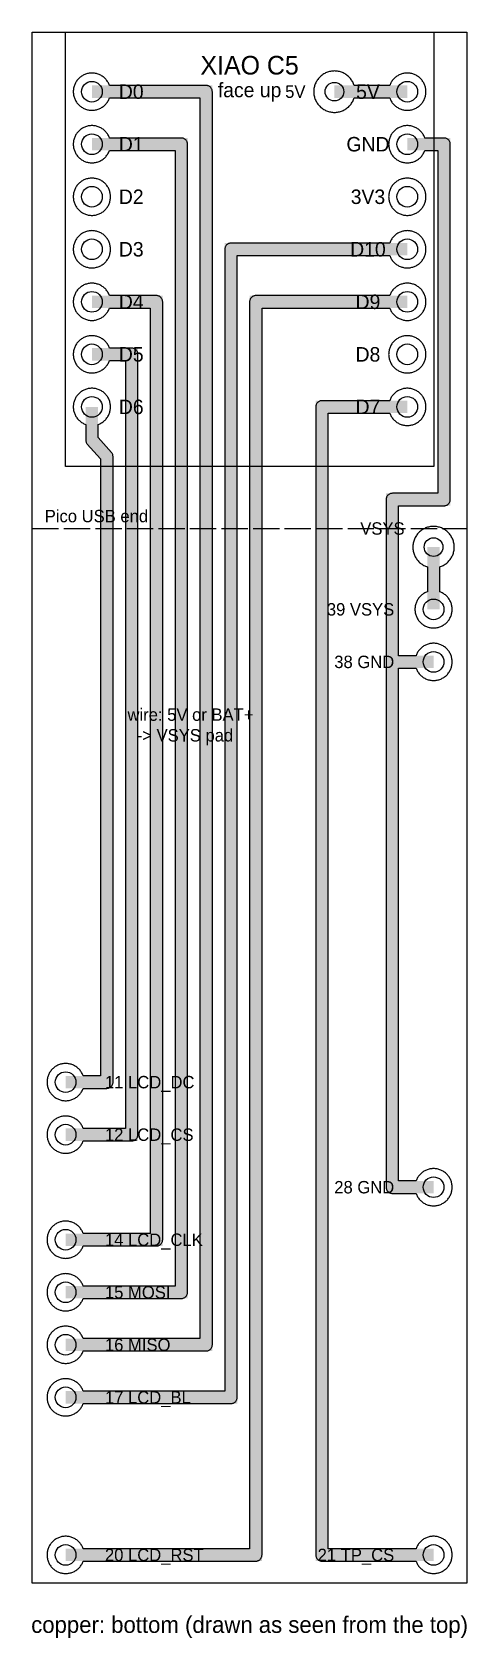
# Model space of a CAD drawing. Header units: millimetres. Extents: x 0 to 21, y -53.6 to 24.
import ezdxf
from ezdxf.enums import TextEntityAlignment as Align

# ---------------------------------------------------------------- set-up
doc = ezdxf.new("R2010")
doc.units = ezdxf.units.MM
doc.linetypes.add('DASHED', pattern=[1.524, 1.27, -0.254])
for name, color, linetype in [('COPPER_BOTTOM', 1, 'Continuous'), ('DRILL', 5, 'Continuous'), ('NOTE', 8, 'Continuous'), ('OUTLINE', 7, 'Continuous'), ('SILK_TOP', 2, 'Continuous'), ('TRACK_CENTER', 3, 'Continuous')]:
    doc.layers.add(name, color=color, linetype=linetype)

msp = doc.modelspace()

# ---------------------------------------------------------------- texts
at = {"layer": 'NOTE'}
msp.add_text('copper: bottom (drawn as seen from the top)', height=0.8, dxfattribs=at).set_placement((10.5, -53), align=Align.MIDDLE_CENTER)
at = {"layer": 'SILK_TOP'}
for s, height, p in [('XIAO C5', 0.9, (10.5, 22.4)), ('D0', 0.7, (4.78, 21.12)), ('face up', 0.7, (10.5, 21.2)), ('5V', 0.7, (16.22, 21.12)), ('D1', 0.7, (4.78, 18.58)), ('GND', 0.7, (16.22, 18.58)), ('D2', 0.7, (4.78, 16.04)), ('3V3', 0.7, (16.22, 16.04)), ('D3', 0.7, (4.78, 13.5)), ('D10', 0.7, (16.22, 13.5)), ('D4', 0.7, (4.78, 10.96)), ('D9', 0.7, (16.22, 10.96)), ('D5', 0.7, (4.78, 8.42)), ('D8', 0.7, (16.22, 8.42)), ('D6', 0.7, (4.78, 5.88)), ('D7', 0.7, (16.22, 5.88))]:
    msp.add_text(s, height=height, dxfattribs=at).set_placement(p, align=Align.MIDDLE_CENTER)
for s, p in [('5V', (13.2, 21.12)), ('VSYS', (17.99, 0)), ('39 VSYS', (17.49, -3.91)), ('38 GND', (17.49, -6.45)), ('28 GND', (17.49, -31.85)), ('21 TP_CS', (17.49, -49.63))]:
    msp.add_text(s, height=0.6, dxfattribs=at).set_placement(p, align=Align.MIDDLE_RIGHT)
for s, p in [('Pico USB end', (0.6, 0.6)), ('wire: 5V or BAT+', (4.6, -9)), ('  -> VSYS pad', (4.6, -10)), ('11 LCD_DC', (3.51, -26.77)), ('12 LCD_CS', (3.51, -29.31)), ('14 LCD_CLK', (3.51, -34.39)), ('15 MOSI', (3.51, -36.93)), ('16 MISO', (3.51, -39.47)), ('17 LCD_BL', (3.51, -42.01)), ('20 LCD_RST', (3.51, -49.63))]:
    msp.add_text(s, height=0.6, dxfattribs=at).set_placement(p, align=Align.MIDDLE_LEFT)

# ---------------------------------------------------------------- linework, layer by layer
at = {"layer": 'COPPER_BOTTOM'}
for points in [[(3.694, 21.505), (3.674, 21.544), (3.652, 21.583), (3.628, 21.62), (3.603, 21.656), (3.576, 21.691), (3.547, 21.724), (3.516, 21.756), (3.484, 21.787), (3.451, 21.816), (3.416, 21.843), (3.38, 21.868), (3.343, 21.892), (3.304, 21.914), (3.265, 21.934), (3.224, 21.951), (3.183, 21.967), (3.141, 21.981), (3.099, 21.993), (3.056, 22.003), (3.012, 22.01), (2.968, 22.016), (2.924, 22.019), (2.88, 22.02), (2.836, 22.019), (2.792, 22.016), (2.748, 22.01), (2.704, 22.003), (2.661, 21.993), (2.619, 21.981), (2.577, 21.967), (2.536, 21.951), (2.495, 21.934), (2.456, 21.914), (2.417, 21.892), (2.38, 21.868), (2.344, 21.843), (2.309, 21.816), (2.276, 21.787), (2.244, 21.756), (2.213, 21.724), (2.184, 21.691), (2.157, 21.656), (2.132, 21.62), (2.108, 21.583), (2.086, 21.544), (2.066, 21.505), (2.049, 21.464), (2.033, 21.423), (2.019, 21.381), (2.007, 21.339), (1.997, 21.296), (1.99, 21.252), (1.984, 21.208), (1.981, 21.164), (1.98, 21.12), (1.981, 21.076), (1.984, 21.032), (1.99, 20.988), (1.997, 20.944), (2.007, 20.901), (2.019, 20.859), (2.033, 20.817), (2.049, 20.776), (2.066, 20.735), (2.086, 20.696), (2.108, 20.657), (2.132, 20.62), (2.157, 20.584), (2.184, 20.549), (2.213, 20.516), (2.244, 20.484), (2.276, 20.453), (2.309, 20.424), (2.344, 20.397), (2.38, 20.372), (2.417, 20.348), (2.456, 20.326), (2.495, 20.306), (2.536, 20.289), (2.577, 20.273), (2.619, 20.259), (2.661, 20.247), (2.704, 20.237), (2.748, 20.23), (2.792, 20.224), (2.836, 20.221), (2.88, 20.22), (2.924, 20.221), (2.968, 20.224), (3.012, 20.23), (3.056, 20.237), (3.099, 20.247), (3.141, 20.259), (3.183, 20.273), (3.224, 20.289), (3.265, 20.306), (3.304, 20.326), (3.343, 20.348), (3.38, 20.372), (3.416, 20.397), (3.451, 20.424), (3.484, 20.453), (3.516, 20.484), (3.547, 20.516), (3.576, 20.549), (3.603, 20.584), (3.628, 20.62), (3.652, 20.657), (3.674, 20.696), (3.694, 20.735), (3.711, 20.776), (3.727, 20.817), (3.728, 20.82), (8.1, 20.82), (8.1, -39.17), (2.458, -39.17), (2.457, -39.167), (2.441, -39.126), (2.424, -39.085), (2.404, -39.046), (2.382, -39.007), (2.358, -38.97), (2.333, -38.934), (2.306, -38.899), (2.277, -38.866), (2.246, -38.834), (2.214, -38.803), (2.181, -38.774), (2.146, -38.747), (2.11, -38.722), (2.073, -38.698), (2.034, -38.676), (1.995, -38.656), (1.954, -38.639), (1.913, -38.623), (1.871, -38.609), (1.829, -38.597), (1.786, -38.587), (1.742, -38.58), (1.698, -38.574), (1.654, -38.571), (1.61, -38.57), (1.566, -38.571), (1.522, -38.574), (1.478, -38.58), (1.434, -38.587), (1.391, -38.597), (1.349, -38.609), (1.307, -38.623), (1.266, -38.639), (1.225, -38.656), (1.186, -38.676), (1.147, -38.698), (1.11, -38.722), (1.074, -38.747), (1.039, -38.774), (1.006, -38.803), (0.974, -38.834), (0.943, -38.866), (0.914, -38.899), (0.887, -38.934), (0.862, -38.97), (0.838, -39.007), (0.816, -39.046), (0.796, -39.085), (0.779, -39.126), (0.763, -39.167), (0.749, -39.209), (0.737, -39.251), (0.727, -39.294), (0.72, -39.338), (0.714, -39.382), (0.711, -39.426), (0.71, -39.47), (0.711, -39.514), (0.714, -39.558), (0.72, -39.602), (0.727, -39.646), (0.737, -39.689), (0.749, -39.731), (0.763, -39.773), (0.779, -39.814), (0.796, -39.855), (0.816, -39.894), (0.838, -39.933), (0.862, -39.97), (0.887, -40.006), (0.914, -40.041), (0.943, -40.074), (0.974, -40.106), (1.006, -40.137), (1.039, -40.166), (1.074, -40.193), (1.11, -40.218), (1.147, -40.242), (1.186, -40.264), (1.225, -40.284), (1.266, -40.301), (1.307, -40.317), (1.349, -40.331), (1.391, -40.343), (1.434, -40.353), (1.478, -40.36), (1.522, -40.366), (1.566, -40.369), (1.61, -40.37), (1.654, -40.369), (1.698, -40.366), (1.742, -40.36), (1.786, -40.353), (1.829, -40.343), (1.871, -40.331), (1.913, -40.317), (1.954, -40.301), (1.995, -40.284), (2.034, -40.264), (2.073, -40.242), (2.11, -40.218), (2.146, -40.193), (2.181, -40.166), (2.214, -40.137), (2.246, -40.106), (2.277, -40.074), (2.306, -40.041), (2.333, -40.006), (2.358, -39.97), (2.382, -39.933), (2.404, -39.894), (2.424, -39.855), (2.441, -39.814), (2.457, -39.773), (2.458, -39.77), (8.4, -39.77), (8.429, -39.769), (8.459, -39.764), (8.487, -39.757), (8.515, -39.747), (8.541, -39.735), (8.567, -39.719), (8.59, -39.702), (8.612, -39.682), (8.632, -39.66), (8.649, -39.637), (8.665, -39.611), (8.677, -39.585), (8.687, -39.557), (8.694, -39.529), (8.699, -39.499), (8.7, -39.47), (8.7, 21.12), (8.699, 21.149), (8.694, 21.179), (8.687, 21.207), (8.677, 21.235), (8.665, 21.261), (8.649, 21.287), (8.632, 21.31), (8.612, 21.332), (8.59, 21.352), (8.567, 21.369), (8.541, 21.385), (8.515, 21.397), (8.487, 21.407), (8.459, 21.414), (8.429, 21.419), (8.4, 21.42), (3.728, 21.42), (3.727, 21.423), (3.711, 21.464), (3.694, 21.505)], [(15.482, 21.591), (15.458, 21.634), (15.431, 21.676), (15.403, 21.716), (15.373, 21.754), (15.341, 21.792), (15.307, 21.827), (15.272, 21.861), (15.234, 21.893), (15.196, 21.923), (15.156, 21.951), (15.114, 21.978), (15.071, 22.002), (15.028, 22.024), (14.983, 22.044), (14.937, 22.062), (14.89, 22.077), (14.843, 22.09), (14.795, 22.101), (14.747, 22.109), (14.698, 22.115), (14.649, 22.119), (14.6, 22.12), (14.551, 22.119), (14.502, 22.115), (14.453, 22.109), (14.405, 22.101), (14.357, 22.09), (14.31, 22.077), (14.263, 22.062), (14.217, 22.044), (14.172, 22.024), (14.129, 22.002), (14.086, 21.978), (14.044, 21.951), (14.004, 21.923), (13.966, 21.893), (13.928, 21.861), (13.893, 21.827), (13.859, 21.792), (13.827, 21.754), (13.797, 21.716), (13.769, 21.676), (13.742, 21.634), (13.718, 21.591), (13.696, 21.548), (13.676, 21.503), (13.658, 21.457), (13.643, 21.41), (13.63, 21.363), (13.619, 21.315), (13.611, 21.267), (13.605, 21.218), (13.601, 21.169), (13.6, 21.12), (13.601, 21.071), (13.605, 21.022), (13.611, 20.973), (13.619, 20.925), (13.63, 20.877), (13.643, 20.83), (13.658, 20.783), (13.676, 20.737), (13.696, 20.692), (13.718, 20.649), (13.742, 20.606), (13.769, 20.564), (13.797, 20.524), (13.827, 20.486), (13.859, 20.448), (13.893, 20.413), (13.928, 20.379), (13.966, 20.347), (14.004, 20.317), (14.044, 20.289), (14.086, 20.262), (14.129, 20.238), (14.172, 20.216), (14.217, 20.196), (14.263, 20.178), (14.31, 20.163), (14.357, 20.15), (14.405, 20.139), (14.453, 20.131), (14.502, 20.125), (14.551, 20.121), (14.6, 20.12), (14.649, 20.121), (14.698, 20.125), (14.747, 20.131), (14.795, 20.139), (14.843, 20.15), (14.89, 20.163), (14.937, 20.178), (14.983, 20.196), (15.028, 20.216), (15.071, 20.238), (15.114, 20.262), (15.156, 20.289), (15.196, 20.317), (15.234, 20.347), (15.272, 20.379), (15.307, 20.413), (15.341, 20.448), (15.373, 20.486), (15.403, 20.524), (15.431, 20.564), (15.458, 20.606), (15.482, 20.649), (15.504, 20.692), (15.524, 20.737), (15.542, 20.783), (15.554, 20.82), (17.272, 20.82), (17.273, 20.817), (17.289, 20.776), (17.306, 20.735), (17.326, 20.696), (17.348, 20.657), (17.372, 20.62), (17.397, 20.584), (17.424, 20.549), (17.453, 20.516), (17.484, 20.484), (17.516, 20.453), (17.549, 20.424), (17.584, 20.397), (17.62, 20.372), (17.657, 20.348), (17.696, 20.326), (17.735, 20.306), (17.776, 20.289), (17.817, 20.273), (17.859, 20.259), (17.901, 20.247), (17.944, 20.237), (17.988, 20.23), (18.032, 20.224), (18.076, 20.221), (18.12, 20.22), (18.164, 20.221), (18.208, 20.224), (18.252, 20.23), (18.296, 20.237), (18.339, 20.247), (18.381, 20.259), (18.423, 20.273), (18.464, 20.289), (18.505, 20.306), (18.544, 20.326), (18.583, 20.348), (18.62, 20.372), (18.656, 20.397), (18.691, 20.424), (18.724, 20.453), (18.756, 20.484), (18.787, 20.516), (18.816, 20.549), (18.843, 20.584), (18.868, 20.62), (18.892, 20.657), (18.914, 20.696), (18.934, 20.735), (18.951, 20.776), (18.967, 20.817), (18.981, 20.859), (18.993, 20.901), (19.003, 20.944), (19.01, 20.988), (19.016, 21.032), (19.019, 21.076), (19.02, 21.12), (19.019, 21.164), (19.016, 21.208), (19.01, 21.252), (19.003, 21.296), (18.993, 21.339), (18.981, 21.381), (18.967, 21.423), (18.951, 21.464), (18.934, 21.505), (18.914, 21.544), (18.892, 21.583), (18.868, 21.62), (18.843, 21.656), (18.816, 21.691), (18.787, 21.724), (18.756, 21.756), (18.724, 21.787), (18.691, 21.816), (18.656, 21.843), (18.62, 21.868), (18.583, 21.892), (18.544, 21.914), (18.505, 21.934), (18.464, 21.951), (18.423, 21.967), (18.381, 21.981), (18.339, 21.993), (18.296, 22.003), (18.252, 22.01), (18.208, 22.016), (18.164, 22.019), (18.12, 22.02), (18.076, 22.019), (18.032, 22.016), (17.988, 22.01), (17.944, 22.003), (17.901, 21.993), (17.859, 21.981), (17.817, 21.967), (17.776, 21.951), (17.735, 21.934), (17.696, 21.914), (17.657, 21.892), (17.62, 21.868), (17.584, 21.843), (17.549, 21.816), (17.516, 21.787), (17.484, 21.756), (17.453, 21.724), (17.424, 21.691), (17.397, 21.656), (17.372, 21.62), (17.348, 21.583), (17.326, 21.544), (17.306, 21.505), (17.289, 21.464), (17.273, 21.423), (17.272, 21.42), (15.554, 21.42), (15.542, 21.457), (15.524, 21.503), (15.504, 21.548), (15.482, 21.591)], [(3.694, 18.965), (3.674, 19.004), (3.652, 19.043), (3.628, 19.08), (3.603, 19.116), (3.576, 19.151), (3.547, 19.184), (3.516, 19.216), (3.484, 19.247), (3.451, 19.276), (3.416, 19.303), (3.38, 19.328), (3.343, 19.352), (3.304, 19.374), (3.265, 19.394), (3.224, 19.411), (3.183, 19.427), (3.141, 19.441), (3.099, 19.453), (3.056, 19.463), (3.012, 19.47), (2.968, 19.476), (2.924, 19.479), (2.88, 19.48), (2.836, 19.479), (2.792, 19.476), (2.748, 19.47), (2.704, 19.463), (2.661, 19.453), (2.619, 19.441), (2.577, 19.427), (2.536, 19.411), (2.495, 19.394), (2.456, 19.374), (2.417, 19.352), (2.38, 19.328), (2.344, 19.303), (2.309, 19.276), (2.276, 19.247), (2.244, 19.216), (2.213, 19.184), (2.184, 19.151), (2.157, 19.116), (2.132, 19.08), (2.108, 19.043), (2.086, 19.004), (2.066, 18.965), (2.049, 18.924), (2.033, 18.883), (2.019, 18.841), (2.007, 18.799), (1.997, 18.756), (1.99, 18.712), (1.984, 18.668), (1.981, 18.624), (1.98, 18.58), (1.981, 18.536), (1.984, 18.492), (1.99, 18.448), (1.997, 18.404), (2.007, 18.361), (2.019, 18.319), (2.033, 18.277), (2.049, 18.236), (2.066, 18.195), (2.086, 18.156), (2.108, 18.117), (2.132, 18.08), (2.157, 18.044), (2.184, 18.009), (2.213, 17.976), (2.244, 17.944), (2.276, 17.913), (2.309, 17.884), (2.344, 17.857), (2.38, 17.832), (2.417, 17.808), (2.456, 17.786), (2.495, 17.766), (2.536, 17.749), (2.577, 17.733), (2.619, 17.719), (2.661, 17.707), (2.704, 17.697), (2.748, 17.69), (2.792, 17.684), (2.836, 17.681), (2.88, 17.68), (2.924, 17.681), (2.968, 17.684), (3.012, 17.69), (3.056, 17.697), (3.099, 17.707), (3.141, 17.719), (3.183, 17.733), (3.224, 17.749), (3.265, 17.766), (3.304, 17.786), (3.343, 17.808), (3.38, 17.832), (3.416, 17.857), (3.451, 17.884), (3.484, 17.913), (3.516, 17.944), (3.547, 17.976), (3.576, 18.009), (3.603, 18.044), (3.628, 18.08), (3.652, 18.117), (3.674, 18.156), (3.694, 18.195), (3.711, 18.236), (3.727, 18.277), (3.728, 18.28), (6.9, 18.28), (6.9, -36.63), (2.458, -36.63), (2.457, -36.627), (2.441, -36.586), (2.424, -36.545), (2.404, -36.506), (2.382, -36.467), (2.358, -36.43), (2.333, -36.394), (2.306, -36.359), (2.277, -36.326), (2.246, -36.294), (2.214, -36.263), (2.181, -36.234), (2.146, -36.207), (2.11, -36.182), (2.073, -36.158), (2.034, -36.136), (1.995, -36.116), (1.954, -36.099), (1.913, -36.083), (1.871, -36.069), (1.829, -36.057), (1.786, -36.047), (1.742, -36.04), (1.698, -36.034), (1.654, -36.031), (1.61, -36.03), (1.566, -36.031), (1.522, -36.034), (1.478, -36.04), (1.434, -36.047), (1.391, -36.057), (1.349, -36.069), (1.307, -36.083), (1.266, -36.099), (1.225, -36.116), (1.186, -36.136), (1.147, -36.158), (1.11, -36.182), (1.074, -36.207), (1.039, -36.234), (1.006, -36.263), (0.974, -36.294), (0.943, -36.326), (0.914, -36.359), (0.887, -36.394), (0.862, -36.43), (0.838, -36.467), (0.816, -36.506), (0.796, -36.545), (0.779, -36.586), (0.763, -36.627), (0.749, -36.669), (0.737, -36.711), (0.727, -36.754), (0.72, -36.798), (0.714, -36.842), (0.711, -36.886), (0.71, -36.93), (0.711, -36.974), (0.714, -37.018), (0.72, -37.062), (0.727, -37.106), (0.737, -37.149), (0.749, -37.191), (0.763, -37.233), (0.779, -37.274), (0.796, -37.315), (0.816, -37.354), (0.838, -37.393), (0.862, -37.43), (0.887, -37.466), (0.914, -37.501), (0.943, -37.534), (0.974, -37.566), (1.006, -37.597), (1.039, -37.626), (1.074, -37.653), (1.11, -37.678), (1.147, -37.702), (1.186, -37.724), (1.225, -37.744), (1.266, -37.761), (1.307, -37.777), (1.349, -37.791), (1.391, -37.803), (1.434, -37.813), (1.478, -37.82), (1.522, -37.826), (1.566, -37.829), (1.61, -37.83), (1.654, -37.829), (1.698, -37.826), (1.742, -37.82), (1.786, -37.813), (1.829, -37.803), (1.871, -37.791), (1.913, -37.777), (1.954, -37.761), (1.995, -37.744), (2.034, -37.724), (2.073, -37.702), (2.11, -37.678), (2.146, -37.653), (2.181, -37.626), (2.214, -37.597), (2.246, -37.566), (2.277, -37.534), (2.306, -37.501), (2.333, -37.466), (2.358, -37.43), (2.382, -37.393), (2.404, -37.354), (2.424, -37.315), (2.441, -37.274), (2.457, -37.233), (2.458, -37.23), (7.2, -37.23), (7.229, -37.229), (7.259, -37.224), (7.287, -37.217), (7.315, -37.207), (7.341, -37.195), (7.367, -37.179), (7.39, -37.162), (7.412, -37.142), (7.432, -37.12), (7.449, -37.097), (7.465, -37.071), (7.477, -37.045), (7.487, -37.017), (7.494, -36.989), (7.499, -36.959), (7.5, -36.93), (7.5, 18.58), (7.499, 18.609), (7.494, 18.639), (7.487, 18.667), (7.477, 18.695), (7.465, 18.721), (7.449, 18.747), (7.432, 18.77), (7.412, 18.792), (7.39, 18.812), (7.367, 18.829), (7.341, 18.845), (7.315, 18.857), (7.287, 18.867), (7.259, 18.874), (7.229, 18.879), (7.2, 18.88), (3.728, 18.88), (3.727, 18.883), (3.711, 18.924), (3.694, 18.965)], [(18.951, 18.924), (18.934, 18.965), (18.914, 19.004), (18.892, 19.043), (18.868, 19.08), (18.843, 19.116), (18.816, 19.151), (18.787, 19.184), (18.756, 19.216), (18.724, 19.247), (18.691, 19.276), (18.656, 19.303), (18.62, 19.328), (18.583, 19.352), (18.544, 19.374), (18.505, 19.394), (18.464, 19.411), (18.423, 19.427), (18.381, 19.441), (18.339, 19.453), (18.296, 19.463), (18.252, 19.47), (18.208, 19.476), (18.164, 19.479), (18.12, 19.48), (18.076, 19.479), (18.032, 19.476), (17.988, 19.47), (17.944, 19.463), (17.901, 19.453), (17.859, 19.441), (17.817, 19.427), (17.776, 19.411), (17.735, 19.394), (17.696, 19.374), (17.657, 19.352), (17.62, 19.328), (17.584, 19.303), (17.549, 19.276), (17.516, 19.247), (17.484, 19.216), (17.453, 19.184), (17.424, 19.151), (17.397, 19.116), (17.372, 19.08), (17.348, 19.043), (17.326, 19.004), (17.306, 18.965), (17.289, 18.924), (17.273, 18.883), (17.259, 18.841), (17.247, 18.799), (17.237, 18.756), (17.23, 18.712), (17.224, 18.668), (17.221, 18.624), (17.22, 18.58), (17.221, 18.536), (17.224, 18.492), (17.23, 18.448), (17.237, 18.404), (17.247, 18.361), (17.259, 18.319), (17.273, 18.277), (17.289, 18.236), (17.306, 18.195), (17.326, 18.156), (17.348, 18.117), (17.372, 18.08), (17.397, 18.044), (17.424, 18.009), (17.453, 17.976), (17.484, 17.944), (17.516, 17.913), (17.549, 17.884), (17.584, 17.857), (17.62, 17.832), (17.657, 17.808), (17.696, 17.786), (17.735, 17.766), (17.776, 17.749), (17.817, 17.733), (17.859, 17.719), (17.901, 17.707), (17.944, 17.697), (17.988, 17.69), (18.032, 17.684), (18.076, 17.681), (18.12, 17.68), (18.164, 17.681), (18.208, 17.684), (18.252, 17.69), (18.296, 17.697), (18.339, 17.707), (18.381, 17.719), (18.423, 17.733), (18.464, 17.749), (18.505, 17.766), (18.544, 17.786), (18.583, 17.808), (18.62, 17.832), (18.656, 17.857), (18.691, 17.884), (18.724, 17.913), (18.756, 17.944), (18.787, 17.976), (18.816, 18.009), (18.843, 18.044), (18.868, 18.08), (18.892, 18.117), (18.914, 18.156), (18.934, 18.195), (18.951, 18.236), (18.967, 18.277), (18.968, 18.28), (19.6, 18.28), (19.6, 1.7), (17.4, 1.7), (17.371, 1.699), (17.341, 1.694), (17.313, 1.687), (17.285, 1.677), (17.259, 1.665), (17.233, 1.649), (17.21, 1.632), (17.188, 1.612), (17.168, 1.59), (17.151, 1.567), (17.135, 1.541), (17.123, 1.515), (17.113, 1.487), (17.106, 1.459), (17.101, 1.429), (17.1, 1.4), (17.1, -6.45), (17.1, -31.85), (17.101, -31.879), (17.106, -31.909), (17.113, -31.937), (17.123, -31.965), (17.135, -31.991), (17.151, -32.017), (17.168, -32.04), (17.188, -32.062), (17.21, -32.082), (17.233, -32.099), (17.259, -32.115), (17.285, -32.127), (17.313, -32.137), (17.341, -32.144), (17.371, -32.149), (17.4, -32.15), (18.542, -32.15), (18.543, -32.153), (18.559, -32.194), (18.576, -32.235), (18.596, -32.274), (18.618, -32.313), (18.642, -32.35), (18.667, -32.386), (18.694, -32.421), (18.723, -32.454), (18.754, -32.486), (18.786, -32.517), (18.819, -32.546), (18.854, -32.573), (18.89, -32.598), (18.927, -32.622), (18.966, -32.644), (19.005, -32.664), (19.046, -32.681), (19.087, -32.697), (19.129, -32.711), (19.171, -32.723), (19.214, -32.733), (19.258, -32.74), (19.302, -32.746), (19.346, -32.749), (19.39, -32.75), (19.434, -32.749), (19.478, -32.746), (19.522, -32.74), (19.566, -32.733), (19.609, -32.723), (19.651, -32.711), (19.693, -32.697), (19.734, -32.681), (19.775, -32.664), (19.814, -32.644), (19.853, -32.622), (19.89, -32.598), (19.926, -32.573), (19.961, -32.546), (19.994, -32.517), (20.026, -32.486), (20.057, -32.454), (20.086, -32.421), (20.113, -32.386), (20.138, -32.35), (20.162, -32.313), (20.184, -32.274), (20.204, -32.235), (20.221, -32.194), (20.237, -32.153), (20.251, -32.111), (20.263, -32.069), (20.273, -32.026), (20.28, -31.982), (20.286, -31.938), (20.289, -31.894), (20.29, -31.85), (20.289, -31.806), (20.286, -31.762), (20.28, -31.718), (20.273, -31.674), (20.263, -31.631), (20.251, -31.589), (20.237, -31.547), (20.221, -31.506), (20.204, -31.465), (20.184, -31.426), (20.162, -31.387), (20.138, -31.35), (20.113, -31.314), (20.086, -31.279), (20.057, -31.246), (20.026, -31.214), (19.994, -31.183), (19.961, -31.154), (19.926, -31.127), (19.89, -31.102), (19.853, -31.078), (19.814, -31.056), (19.775, -31.036), (19.734, -31.019), (19.693, -31.003), (19.651, -30.989), (19.609, -30.977), (19.566, -30.967), (19.522, -30.96), (19.478, -30.954), (19.434, -30.951), (19.39, -30.95), (19.346, -30.951), (19.302, -30.954), (19.258, -30.96), (19.214, -30.967), (19.171, -30.977), (19.129, -30.989), (19.087, -31.003), (19.046, -31.019), (19.005, -31.036), (18.966, -31.056), (18.927, -31.078), (18.89, -31.102), (18.854, -31.127), (18.819, -31.154), (18.786, -31.183), (18.754, -31.214), (18.723, -31.246), (18.694, -31.279), (18.667, -31.314), (18.642, -31.35), (18.618, -31.387), (18.596, -31.426), (18.576, -31.465), (18.559, -31.506), (18.543, -31.547), (18.542, -31.55), (17.7, -31.55), (17.7, -6.75), (18.542, -6.75), (18.543, -6.753), (18.559, -6.794), (18.576, -6.835), (18.596, -6.874), (18.618, -6.913), (18.642, -6.95), (18.667, -6.986), (18.694, -7.021), (18.723, -7.054), (18.754, -7.086), (18.786, -7.117), (18.819, -7.146), (18.854, -7.173), (18.89, -7.198), (18.927, -7.222), (18.966, -7.244), (19.005, -7.264), (19.046, -7.281), (19.087, -7.297), (19.129, -7.311), (19.171, -7.323), (19.214, -7.333), (19.258, -7.34), (19.302, -7.346), (19.346, -7.349), (19.39, -7.35), (19.434, -7.349), (19.478, -7.346), (19.522, -7.34), (19.566, -7.333), (19.609, -7.323), (19.651, -7.311), (19.693, -7.297), (19.734, -7.281), (19.775, -7.264), (19.814, -7.244), (19.853, -7.222), (19.89, -7.198), (19.926, -7.173), (19.961, -7.146), (19.994, -7.117), (20.026, -7.086), (20.057, -7.054), (20.086, -7.021), (20.113, -6.986), (20.138, -6.95), (20.162, -6.913), (20.184, -6.874), (20.204, -6.835), (20.221, -6.794), (20.237, -6.753), (20.251, -6.711), (20.263, -6.669), (20.273, -6.626), (20.28, -6.582), (20.286, -6.538), (20.289, -6.494), (20.29, -6.45), (20.289, -6.406), (20.286, -6.362), (20.28, -6.318), (20.273, -6.274), (20.263, -6.231), (20.251, -6.189), (20.237, -6.147), (20.221, -6.106), (20.204, -6.065), (20.184, -6.026), (20.162, -5.987), (20.138, -5.95), (20.113, -5.914), (20.086, -5.879), (20.057, -5.846), (20.026, -5.814), (19.994, -5.783), (19.961, -5.754), (19.926, -5.727), (19.89, -5.702), (19.853, -5.678), (19.814, -5.656), (19.775, -5.636), (19.734, -5.619), (19.693, -5.603), (19.651, -5.589), (19.609, -5.577), (19.566, -5.567), (19.522, -5.56), (19.478, -5.554), (19.434, -5.551), (19.39, -5.55), (19.346, -5.551), (19.302, -5.554), (19.258, -5.56), (19.214, -5.567), (19.171, -5.577), (19.129, -5.589), (19.087, -5.603), (19.046, -5.619), (19.005, -5.636), (18.966, -5.656), (18.927, -5.678), (18.89, -5.702), (18.854, -5.727), (18.819, -5.754), (18.786, -5.783), (18.754, -5.814), (18.723, -5.846), (18.694, -5.879), (18.667, -5.914), (18.642, -5.95), (18.618, -5.987), (18.596, -6.026), (18.576, -6.065), (18.559, -6.106), (18.543, -6.147), (18.542, -6.15), (17.7, -6.15), (17.7, 1.1), (19.9, 1.1), (19.929, 1.101), (19.959, 1.106), (19.987, 1.113), (20.015, 1.123), (20.041, 1.135), (20.067, 1.151), (20.09, 1.168), (20.112, 1.188), (20.132, 1.21), (20.149, 1.233), (20.165, 1.259), (20.177, 1.285), (20.187, 1.313), (20.194, 1.341), (20.199, 1.371), (20.2, 1.4), (20.2, 18.58), (20.199, 18.609), (20.194, 18.639), (20.187, 18.667), (20.177, 18.695), (20.165, 18.721), (20.149, 18.747), (20.132, 18.77), (20.112, 18.792), (20.09, 18.812), (20.067, 18.829), (20.041, 18.845), (20.015, 18.857), (19.987, 18.867), (19.959, 18.874), (19.929, 18.879), (19.9, 18.88), (18.968, 18.88), (18.967, 18.883), (18.951, 18.924)], [(3.753, 16.259), (3.741, 16.301), (3.727, 16.343), (3.711, 16.384), (3.694, 16.425), (3.674, 16.464), (3.652, 16.503), (3.628, 16.54), (3.603, 16.576), (3.576, 16.611), (3.547, 16.644), (3.516, 16.676), (3.484, 16.707), (3.451, 16.736), (3.416, 16.763), (3.38, 16.788), (3.343, 16.812), (3.304, 16.834), (3.265, 16.854), (3.224, 16.871), (3.183, 16.887), (3.141, 16.901), (3.099, 16.913), (3.056, 16.923), (3.012, 16.93), (2.968, 16.936), (2.924, 16.939), (2.88, 16.94), (2.836, 16.939), (2.792, 16.936), (2.748, 16.93), (2.704, 16.923), (2.661, 16.913), (2.619, 16.901), (2.577, 16.887), (2.536, 16.871), (2.495, 16.854), (2.456, 16.834), (2.417, 16.812), (2.38, 16.788), (2.344, 16.763), (2.309, 16.736), (2.276, 16.707), (2.244, 16.676), (2.213, 16.644), (2.184, 16.611), (2.157, 16.576), (2.132, 16.54), (2.108, 16.503), (2.086, 16.464), (2.066, 16.425), (2.049, 16.384), (2.033, 16.343), (2.019, 16.301), (2.007, 16.259), (1.997, 16.216), (1.99, 16.172), (1.984, 16.128), (1.981, 16.084), (1.98, 16.04), (1.981, 15.996), (1.984, 15.952), (1.99, 15.908), (1.997, 15.864), (2.007, 15.821), (2.019, 15.779), (2.033, 15.737), (2.049, 15.696), (2.066, 15.655), (2.086, 15.616), (2.108, 15.577), (2.132, 15.54), (2.157, 15.504), (2.184, 15.469), (2.213, 15.436), (2.244, 15.404), (2.276, 15.373), (2.309, 15.344), (2.344, 15.317), (2.38, 15.292), (2.417, 15.268), (2.456, 15.246), (2.495, 15.226), (2.536, 15.209), (2.577, 15.193), (2.619, 15.179), (2.661, 15.167), (2.704, 15.157), (2.748, 15.15), (2.792, 15.144), (2.836, 15.141), (2.88, 15.14), (2.924, 15.141), (2.968, 15.144), (3.012, 15.15), (3.056, 15.157), (3.099, 15.167), (3.141, 15.179), (3.183, 15.193), (3.224, 15.209), (3.265, 15.226), (3.304, 15.246), (3.343, 15.268), (3.38, 15.292), (3.416, 15.317), (3.451, 15.344), (3.484, 15.373), (3.516, 15.404), (3.547, 15.436), (3.576, 15.469), (3.603, 15.504), (3.628, 15.54), (3.652, 15.577), (3.674, 15.616), (3.694, 15.655), (3.711, 15.696), (3.727, 15.737), (3.741, 15.779), (3.753, 15.821), (3.763, 15.864), (3.77, 15.908), (3.776, 15.952), (3.779, 15.996), (3.78, 16.04), (3.779, 16.084), (3.776, 16.128), (3.77, 16.172), (3.763, 16.216), (3.753, 16.259)], [(18.993, 16.259), (18.981, 16.301), (18.967, 16.343), (18.951, 16.384), (18.934, 16.425), (18.914, 16.464), (18.892, 16.503), (18.868, 16.54), (18.843, 16.576), (18.816, 16.611), (18.787, 16.644), (18.756, 16.676), (18.724, 16.707), (18.691, 16.736), (18.656, 16.763), (18.62, 16.788), (18.583, 16.812), (18.544, 16.834), (18.505, 16.854), (18.464, 16.871), (18.423, 16.887), (18.381, 16.901), (18.339, 16.913), (18.296, 16.923), (18.252, 16.93), (18.208, 16.936), (18.164, 16.939), (18.12, 16.94), (18.076, 16.939), (18.032, 16.936), (17.988, 16.93), (17.944, 16.923), (17.901, 16.913), (17.859, 16.901), (17.817, 16.887), (17.776, 16.871), (17.735, 16.854), (17.696, 16.834), (17.657, 16.812), (17.62, 16.788), (17.584, 16.763), (17.549, 16.736), (17.516, 16.707), (17.484, 16.676), (17.453, 16.644), (17.424, 16.611), (17.397, 16.576), (17.372, 16.54), (17.348, 16.503), (17.326, 16.464), (17.306, 16.425), (17.289, 16.384), (17.273, 16.343), (17.259, 16.301), (17.247, 16.259), (17.237, 16.216), (17.23, 16.172), (17.224, 16.128), (17.221, 16.084), (17.22, 16.04), (17.221, 15.996), (17.224, 15.952), (17.23, 15.908), (17.237, 15.864), (17.247, 15.821), (17.259, 15.779), (17.273, 15.737), (17.289, 15.696), (17.306, 15.655), (17.326, 15.616), (17.348, 15.577), (17.372, 15.54), (17.397, 15.504), (17.424, 15.469), (17.453, 15.436), (17.484, 15.404), (17.516, 15.373), (17.549, 15.344), (17.584, 15.317), (17.62, 15.292), (17.657, 15.268), (17.696, 15.246), (17.735, 15.226), (17.776, 15.209), (17.817, 15.193), (17.859, 15.179), (17.901, 15.167), (17.944, 15.157), (17.988, 15.15), (18.032, 15.144), (18.076, 15.141), (18.12, 15.14), (18.164, 15.141), (18.208, 15.144), (18.252, 15.15), (18.296, 15.157), (18.339, 15.167), (18.381, 15.179), (18.423, 15.193), (18.464, 15.209), (18.505, 15.226), (18.544, 15.246), (18.583, 15.268), (18.62, 15.292), (18.656, 15.317), (18.691, 15.344), (18.724, 15.373), (18.756, 15.404), (18.787, 15.436), (18.816, 15.469), (18.843, 15.504), (18.868, 15.54), (18.892, 15.577), (18.914, 15.616), (18.934, 15.655), (18.951, 15.696), (18.967, 15.737), (18.981, 15.779), (18.993, 15.821), (19.003, 15.864), (19.01, 15.908), (19.016, 15.952), (19.019, 15.996), (19.02, 16.04), (19.019, 16.084), (19.016, 16.128), (19.01, 16.172), (19.003, 16.216), (18.993, 16.259)], [(2.457, -41.707), (2.441, -41.666), (2.424, -41.625), (2.404, -41.586), (2.382, -41.547), (2.358, -41.51), (2.333, -41.474), (2.306, -41.439), (2.277, -41.406), (2.246, -41.374), (2.214, -41.343), (2.181, -41.314), (2.146, -41.287), (2.11, -41.262), (2.073, -41.238), (2.034, -41.216), (1.995, -41.196), (1.954, -41.179), (1.913, -41.163), (1.871, -41.149), (1.829, -41.137), (1.786, -41.127), (1.742, -41.12), (1.698, -41.114), (1.654, -41.111), (1.61, -41.11), (1.566, -41.111), (1.522, -41.114), (1.478, -41.12), (1.434, -41.127), (1.391, -41.137), (1.349, -41.149), (1.307, -41.163), (1.266, -41.179), (1.225, -41.196), (1.186, -41.216), (1.147, -41.238), (1.11, -41.262), (1.074, -41.287), (1.039, -41.314), (1.006, -41.343), (0.974, -41.374), (0.943, -41.406), (0.914, -41.439), (0.887, -41.474), (0.862, -41.51), (0.838, -41.547), (0.816, -41.586), (0.796, -41.625), (0.779, -41.666), (0.763, -41.707), (0.749, -41.749), (0.737, -41.791), (0.727, -41.834), (0.72, -41.878), (0.714, -41.922), (0.711, -41.966), (0.71, -42.01), (0.711, -42.054), (0.714, -42.098), (0.72, -42.142), (0.727, -42.186), (0.737, -42.229), (0.749, -42.271), (0.763, -42.313), (0.779, -42.354), (0.796, -42.395), (0.816, -42.434), (0.838, -42.473), (0.862, -42.51), (0.887, -42.546), (0.914, -42.581), (0.943, -42.614), (0.974, -42.646), (1.006, -42.677), (1.039, -42.706), (1.074, -42.733), (1.11, -42.758), (1.147, -42.782), (1.186, -42.804), (1.225, -42.824), (1.266, -42.841), (1.307, -42.857), (1.349, -42.871), (1.391, -42.883), (1.434, -42.893), (1.478, -42.9), (1.522, -42.906), (1.566, -42.909), (1.61, -42.91), (1.654, -42.909), (1.698, -42.906), (1.742, -42.9), (1.786, -42.893), (1.829, -42.883), (1.871, -42.871), (1.913, -42.857), (1.954, -42.841), (1.995, -42.824), (2.034, -42.804), (2.073, -42.782), (2.11, -42.758), (2.146, -42.733), (2.181, -42.706), (2.214, -42.677), (2.246, -42.646), (2.277, -42.614), (2.306, -42.581), (2.333, -42.546), (2.358, -42.51), (2.382, -42.473), (2.404, -42.434), (2.424, -42.395), (2.441, -42.354), (2.457, -42.313), (2.458, -42.31), (9.6, -42.31), (9.629, -42.309), (9.659, -42.304), (9.687, -42.297), (9.715, -42.287), (9.741, -42.275), (9.767, -42.259), (9.79, -42.242), (9.812, -42.222), (9.832, -42.2), (9.849, -42.177), (9.865, -42.151), (9.877, -42.125), (9.887, -42.097), (9.894, -42.069), (9.899, -42.039), (9.9, -42.01), (9.9, 13.2), (17.272, 13.2), (17.273, 13.197), (17.289, 13.156), (17.306, 13.115), (17.326, 13.076), (17.348, 13.037), (17.372, 13), (17.397, 12.964), (17.424, 12.929), (17.453, 12.896), (17.484, 12.864), (17.516, 12.833), (17.549, 12.804), (17.584, 12.777), (17.62, 12.752), (17.657, 12.728), (17.696, 12.706), (17.735, 12.686), (17.776, 12.669), (17.817, 12.653), (17.859, 12.639), (17.901, 12.627), (17.944, 12.617), (17.988, 12.61), (18.032, 12.604), (18.076, 12.601), (18.12, 12.6), (18.164, 12.601), (18.208, 12.604), (18.252, 12.61), (18.296, 12.617), (18.339, 12.627), (18.381, 12.639), (18.423, 12.653), (18.464, 12.669), (18.505, 12.686), (18.544, 12.706), (18.583, 12.728), (18.62, 12.752), (18.656, 12.777), (18.691, 12.804), (18.724, 12.833), (18.756, 12.864), (18.787, 12.896), (18.816, 12.929), (18.843, 12.964), (18.868, 13), (18.892, 13.037), (18.914, 13.076), (18.934, 13.115), (18.951, 13.156), (18.967, 13.197), (18.981, 13.239), (18.993, 13.281), (19.003, 13.324), (19.01, 13.368), (19.016, 13.412), (19.019, 13.456), (19.02, 13.5), (19.019, 13.544), (19.016, 13.588), (19.01, 13.632), (19.003, 13.676), (18.993, 13.719), (18.981, 13.761), (18.967, 13.803), (18.951, 13.844), (18.934, 13.885), (18.914, 13.924), (18.892, 13.963), (18.868, 14), (18.843, 14.036), (18.816, 14.071), (18.787, 14.104), (18.756, 14.136), (18.724, 14.167), (18.691, 14.196), (18.656, 14.223), (18.62, 14.248), (18.583, 14.272), (18.544, 14.294), (18.505, 14.314), (18.464, 14.331), (18.423, 14.347), (18.381, 14.361), (18.339, 14.373), (18.296, 14.383), (18.252, 14.39), (18.208, 14.396), (18.164, 14.399), (18.12, 14.4), (18.076, 14.399), (18.032, 14.396), (17.988, 14.39), (17.944, 14.383), (17.901, 14.373), (17.859, 14.361), (17.817, 14.347), (17.776, 14.331), (17.735, 14.314), (17.696, 14.294), (17.657, 14.272), (17.62, 14.248), (17.584, 14.223), (17.549, 14.196), (17.516, 14.167), (17.484, 14.136), (17.453, 14.104), (17.424, 14.071), (17.397, 14.036), (17.372, 14), (17.348, 13.963), (17.326, 13.924), (17.306, 13.885), (17.289, 13.844), (17.273, 13.803), (17.272, 13.8), (9.6, 13.8), (9.571, 13.799), (9.541, 13.794), (9.513, 13.787), (9.485, 13.777), (9.459, 13.765), (9.433, 13.749), (9.41, 13.732), (9.388, 13.712), (9.368, 13.69), (9.351, 13.667), (9.335, 13.641), (9.323, 13.615), (9.313, 13.587), (9.306, 13.559), (9.301, 13.529), (9.3, 13.5), (9.3, -41.71), (2.458, -41.71), (2.457, -41.707)], [(3.753, 13.719), (3.741, 13.761), (3.727, 13.803), (3.711, 13.844), (3.694, 13.885), (3.674, 13.924), (3.652, 13.963), (3.628, 14), (3.603, 14.036), (3.576, 14.071), (3.547, 14.104), (3.516, 14.136), (3.484, 14.167), (3.451, 14.196), (3.416, 14.223), (3.38, 14.248), (3.343, 14.272), (3.304, 14.294), (3.265, 14.314), (3.224, 14.331), (3.183, 14.347), (3.141, 14.361), (3.099, 14.373), (3.056, 14.383), (3.012, 14.39), (2.968, 14.396), (2.924, 14.399), (2.88, 14.4), (2.836, 14.399), (2.792, 14.396), (2.748, 14.39), (2.704, 14.383), (2.661, 14.373), (2.619, 14.361), (2.577, 14.347), (2.536, 14.331), (2.495, 14.314), (2.456, 14.294), (2.417, 14.272), (2.38, 14.248), (2.344, 14.223), (2.309, 14.196), (2.276, 14.167), (2.244, 14.136), (2.213, 14.104), (2.184, 14.071), (2.157, 14.036), (2.132, 14), (2.108, 13.963), (2.086, 13.924), (2.066, 13.885), (2.049, 13.844), (2.033, 13.803), (2.019, 13.761), (2.007, 13.719), (1.997, 13.676), (1.99, 13.632), (1.984, 13.588), (1.981, 13.544), (1.98, 13.5), (1.981, 13.456), (1.984, 13.412), (1.99, 13.368), (1.997, 13.324), (2.007, 13.281), (2.019, 13.239), (2.033, 13.197), (2.049, 13.156), (2.066, 13.115), (2.086, 13.076), (2.108, 13.037), (2.132, 13), (2.157, 12.964), (2.184, 12.929), (2.213, 12.896), (2.244, 12.864), (2.276, 12.833), (2.309, 12.804), (2.344, 12.777), (2.38, 12.752), (2.417, 12.728), (2.456, 12.706), (2.495, 12.686), (2.536, 12.669), (2.577, 12.653), (2.619, 12.639), (2.661, 12.627), (2.704, 12.617), (2.748, 12.61), (2.792, 12.604), (2.836, 12.601), (2.88, 12.6), (2.924, 12.601), (2.968, 12.604), (3.012, 12.61), (3.056, 12.617), (3.099, 12.627), (3.141, 12.639), (3.183, 12.653), (3.224, 12.669), (3.265, 12.686), (3.304, 12.706), (3.343, 12.728), (3.38, 12.752), (3.416, 12.777), (3.451, 12.804), (3.484, 12.833), (3.516, 12.864), (3.547, 12.896), (3.576, 12.929), (3.603, 12.964), (3.628, 13), (3.652, 13.037), (3.674, 13.076), (3.694, 13.115), (3.711, 13.156), (3.727, 13.197), (3.741, 13.239), (3.753, 13.281), (3.763, 13.324), (3.77, 13.368), (3.776, 13.412), (3.779, 13.456), (3.78, 13.5), (3.779, 13.544), (3.776, 13.588), (3.77, 13.632), (3.763, 13.676), (3.753, 13.719)], [(3.711, 11.304), (3.694, 11.345), (3.674, 11.384), (3.652, 11.423), (3.628, 11.46), (3.603, 11.496), (3.576, 11.531), (3.547, 11.564), (3.516, 11.596), (3.484, 11.627), (3.451, 11.656), (3.416, 11.683), (3.38, 11.708), (3.343, 11.732), (3.304, 11.754), (3.265, 11.774), (3.224, 11.791), (3.183, 11.807), (3.141, 11.821), (3.099, 11.833), (3.056, 11.843), (3.012, 11.85), (2.968, 11.856), (2.924, 11.859), (2.88, 11.86), (2.836, 11.859), (2.792, 11.856), (2.748, 11.85), (2.704, 11.843), (2.661, 11.833), (2.619, 11.821), (2.577, 11.807), (2.536, 11.791), (2.495, 11.774), (2.456, 11.754), (2.417, 11.732), (2.38, 11.708), (2.344, 11.683), (2.309, 11.656), (2.276, 11.627), (2.244, 11.596), (2.213, 11.564), (2.184, 11.531), (2.157, 11.496), (2.132, 11.46), (2.108, 11.423), (2.086, 11.384), (2.066, 11.345), (2.049, 11.304), (2.033, 11.263), (2.019, 11.221), (2.007, 11.179), (1.997, 11.136), (1.99, 11.092), (1.984, 11.048), (1.981, 11.004), (1.98, 10.96), (1.981, 10.916), (1.984, 10.872), (1.99, 10.828), (1.997, 10.784), (2.007, 10.741), (2.019, 10.699), (2.033, 10.657), (2.049, 10.616), (2.066, 10.575), (2.086, 10.536), (2.108, 10.497), (2.132, 10.46), (2.157, 10.424), (2.184, 10.389), (2.213, 10.356), (2.244, 10.324), (2.276, 10.293), (2.309, 10.264), (2.344, 10.237), (2.38, 10.212), (2.417, 10.188), (2.456, 10.166), (2.495, 10.146), (2.536, 10.129), (2.577, 10.113), (2.619, 10.099), (2.661, 10.087), (2.704, 10.077), (2.748, 10.07), (2.792, 10.064), (2.836, 10.061), (2.88, 10.06), (2.924, 10.061), (2.968, 10.064), (3.012, 10.07), (3.056, 10.077), (3.099, 10.087), (3.141, 10.099), (3.183, 10.113), (3.224, 10.129), (3.265, 10.146), (3.304, 10.166), (3.343, 10.188), (3.38, 10.212), (3.416, 10.237), (3.451, 10.264), (3.484, 10.293), (3.516, 10.324), (3.547, 10.356), (3.576, 10.389), (3.603, 10.424), (3.628, 10.46), (3.652, 10.497), (3.674, 10.536), (3.694, 10.575), (3.711, 10.616), (3.727, 10.657), (3.728, 10.66), (5.7, 10.66), (5.7, -34.09), (2.458, -34.09), (2.457, -34.087), (2.441, -34.046), (2.424, -34.005), (2.404, -33.966), (2.382, -33.927), (2.358, -33.89), (2.333, -33.854), (2.306, -33.819), (2.277, -33.786), (2.246, -33.754), (2.214, -33.723), (2.181, -33.694), (2.146, -33.667), (2.11, -33.642), (2.073, -33.618), (2.034, -33.596), (1.995, -33.576), (1.954, -33.559), (1.913, -33.543), (1.871, -33.529), (1.829, -33.517), (1.786, -33.507), (1.742, -33.5), (1.698, -33.494), (1.654, -33.491), (1.61, -33.49), (1.566, -33.491), (1.522, -33.494), (1.478, -33.5), (1.434, -33.507), (1.391, -33.517), (1.349, -33.529), (1.307, -33.543), (1.266, -33.559), (1.225, -33.576), (1.186, -33.596), (1.147, -33.618), (1.11, -33.642), (1.074, -33.667), (1.039, -33.694), (1.006, -33.723), (0.974, -33.754), (0.943, -33.786), (0.914, -33.819), (0.887, -33.854), (0.862, -33.89), (0.838, -33.927), (0.816, -33.966), (0.796, -34.005), (0.779, -34.046), (0.763, -34.087), (0.749, -34.129), (0.737, -34.171), (0.727, -34.214), (0.72, -34.258), (0.714, -34.302), (0.711, -34.346), (0.71, -34.39), (0.711, -34.434), (0.714, -34.478), (0.72, -34.522), (0.727, -34.566), (0.737, -34.609), (0.749, -34.651), (0.763, -34.693), (0.779, -34.734), (0.796, -34.775), (0.816, -34.814), (0.838, -34.853), (0.862, -34.89), (0.887, -34.926), (0.914, -34.961), (0.943, -34.994), (0.974, -35.026), (1.006, -35.057), (1.039, -35.086), (1.074, -35.113), (1.11, -35.138), (1.147, -35.162), (1.186, -35.184), (1.225, -35.204), (1.266, -35.221), (1.307, -35.237), (1.349, -35.251), (1.391, -35.263), (1.434, -35.273), (1.478, -35.28), (1.522, -35.286), (1.566, -35.289), (1.61, -35.29), (1.654, -35.289), (1.698, -35.286), (1.742, -35.28), (1.786, -35.273), (1.829, -35.263), (1.871, -35.251), (1.913, -35.237), (1.954, -35.221), (1.995, -35.204), (2.034, -35.184), (2.073, -35.162), (2.11, -35.138), (2.146, -35.113), (2.181, -35.086), (2.214, -35.057), (2.246, -35.026), (2.277, -34.994), (2.306, -34.961), (2.333, -34.926), (2.358, -34.89), (2.382, -34.853), (2.404, -34.814), (2.424, -34.775), (2.441, -34.734), (2.457, -34.693), (2.458, -34.69), (6, -34.69), (6.029, -34.689), (6.059, -34.684), (6.087, -34.677), (6.115, -34.667), (6.141, -34.655), (6.167, -34.639), (6.19, -34.622), (6.212, -34.602), (6.232, -34.58), (6.249, -34.557), (6.265, -34.531), (6.277, -34.505), (6.287, -34.477), (6.294, -34.449), (6.299, -34.419), (6.3, -34.39), (6.3, 10.96), (6.299, 10.989), (6.294, 11.019), (6.287, 11.047), (6.277, 11.075), (6.265, 11.101), (6.249, 11.127), (6.232, 11.15), (6.212, 11.172), (6.19, 11.192), (6.167, 11.209), (6.141, 11.225), (6.115, 11.237), (6.087, 11.247), (6.059, 11.254), (6.029, 11.259), (6, 11.26), (3.728, 11.26), (3.727, 11.263), (3.711, 11.304)], [(10.633, 11.209), (10.61, 11.192), (10.588, 11.172), (10.568, 11.15), (10.551, 11.127), (10.535, 11.101), (10.523, 11.075), (10.513, 11.047), (10.506, 11.019), (10.501, 10.989), (10.5, 10.96), (10.5, -49.33), (2.458, -49.33), (2.457, -49.327), (2.441, -49.286), (2.424, -49.245), (2.404, -49.206), (2.382, -49.167), (2.358, -49.13), (2.333, -49.094), (2.306, -49.059), (2.277, -49.026), (2.246, -48.994), (2.214, -48.963), (2.181, -48.934), (2.146, -48.907), (2.11, -48.882), (2.073, -48.858), (2.034, -48.836), (1.995, -48.816), (1.954, -48.799), (1.913, -48.783), (1.871, -48.769), (1.829, -48.757), (1.786, -48.747), (1.742, -48.74), (1.698, -48.734), (1.654, -48.731), (1.61, -48.73), (1.566, -48.731), (1.522, -48.734), (1.478, -48.74), (1.434, -48.747), (1.391, -48.757), (1.349, -48.769), (1.307, -48.783), (1.266, -48.799), (1.225, -48.816), (1.186, -48.836), (1.147, -48.858), (1.11, -48.882), (1.074, -48.907), (1.039, -48.934), (1.006, -48.963), (0.974, -48.994), (0.943, -49.026), (0.914, -49.059), (0.887, -49.094), (0.862, -49.13), (0.838, -49.167), (0.816, -49.206), (0.796, -49.245), (0.779, -49.286), (0.763, -49.327), (0.749, -49.369), (0.737, -49.411), (0.727, -49.454), (0.72, -49.498), (0.714, -49.542), (0.711, -49.586), (0.71, -49.63), (0.711, -49.674), (0.714, -49.718), (0.72, -49.762), (0.727, -49.806), (0.737, -49.849), (0.749, -49.891), (0.763, -49.933), (0.779, -49.974), (0.796, -50.015), (0.816, -50.054), (0.838, -50.093), (0.862, -50.13), (0.887, -50.166), (0.914, -50.201), (0.943, -50.234), (0.974, -50.266), (1.006, -50.297), (1.039, -50.326), (1.074, -50.353), (1.11, -50.378), (1.147, -50.402), (1.186, -50.424), (1.225, -50.444), (1.266, -50.461), (1.307, -50.477), (1.349, -50.491), (1.391, -50.503), (1.434, -50.513), (1.478, -50.52), (1.522, -50.526), (1.566, -50.529), (1.61, -50.53), (1.654, -50.529), (1.698, -50.526), (1.742, -50.52), (1.786, -50.513), (1.829, -50.503), (1.871, -50.491), (1.913, -50.477), (1.954, -50.461), (1.995, -50.444), (2.034, -50.424), (2.073, -50.402), (2.11, -50.378), (2.146, -50.353), (2.181, -50.326), (2.214, -50.297), (2.246, -50.266), (2.277, -50.234), (2.306, -50.201), (2.333, -50.166), (2.358, -50.13), (2.382, -50.093), (2.404, -50.054), (2.424, -50.015), (2.441, -49.974), (2.457, -49.933), (2.458, -49.93), (10.8, -49.93), (10.829, -49.929), (10.859, -49.924), (10.887, -49.917), (10.915, -49.907), (10.941, -49.895), (10.967, -49.879), (10.99, -49.862), (11.012, -49.842), (11.032, -49.82), (11.049, -49.797), (11.065, -49.771), (11.077, -49.745), (11.087, -49.717), (11.094, -49.689), (11.099, -49.659), (11.1, -49.63), (11.1, 10.66), (17.272, 10.66), (17.273, 10.657), (17.289, 10.616), (17.306, 10.575), (17.326, 10.536), (17.348, 10.497), (17.372, 10.46), (17.397, 10.424), (17.424, 10.389), (17.453, 10.356), (17.484, 10.324), (17.516, 10.293), (17.549, 10.264), (17.584, 10.237), (17.62, 10.212), (17.657, 10.188), (17.696, 10.166), (17.735, 10.146), (17.776, 10.129), (17.817, 10.113), (17.859, 10.099), (17.901, 10.087), (17.944, 10.077), (17.988, 10.07), (18.032, 10.064), (18.076, 10.061), (18.12, 10.06), (18.164, 10.061), (18.208, 10.064), (18.252, 10.07), (18.296, 10.077), (18.339, 10.087), (18.381, 10.099), (18.423, 10.113), (18.464, 10.129), (18.505, 10.146), (18.544, 10.166), (18.583, 10.188), (18.62, 10.212), (18.656, 10.237), (18.691, 10.264), (18.724, 10.293), (18.756, 10.324), (18.787, 10.356), (18.816, 10.389), (18.843, 10.424), (18.868, 10.46), (18.892, 10.497), (18.914, 10.536), (18.934, 10.575), (18.951, 10.616), (18.967, 10.657), (18.981, 10.699), (18.993, 10.741), (19.003, 10.784), (19.01, 10.828), (19.016, 10.872), (19.019, 10.916), (19.02, 10.96), (19.019, 11.004), (19.016, 11.048), (19.01, 11.092), (19.003, 11.136), (18.993, 11.179), (18.981, 11.221), (18.967, 11.263), (18.951, 11.304), (18.934, 11.345), (18.914, 11.384), (18.892, 11.423), (18.868, 11.46), (18.843, 11.496), (18.816, 11.531), (18.787, 11.564), (18.756, 11.596), (18.724, 11.627), (18.691, 11.656), (18.656, 11.683), (18.62, 11.708), (18.583, 11.732), (18.544, 11.754), (18.505, 11.774), (18.464, 11.791), (18.423, 11.807), (18.381, 11.821), (18.339, 11.833), (18.296, 11.843), (18.252, 11.85), (18.208, 11.856), (18.164, 11.859), (18.12, 11.86), (18.076, 11.859), (18.032, 11.856), (17.988, 11.85), (17.944, 11.843), (17.901, 11.833), (17.859, 11.821), (17.817, 11.807), (17.776, 11.791), (17.735, 11.774), (17.696, 11.754), (17.657, 11.732), (17.62, 11.708), (17.584, 11.683), (17.549, 11.656), (17.516, 11.627), (17.484, 11.596), (17.453, 11.564), (17.424, 11.531), (17.397, 11.496), (17.372, 11.46), (17.348, 11.423), (17.326, 11.384), (17.306, 11.345), (17.289, 11.304), (17.273, 11.263), (17.272, 11.26), (10.8, 11.26), (10.771, 11.259), (10.741, 11.254), (10.713, 11.247), (10.685, 11.237), (10.659, 11.225), (10.633, 11.209)], [(3.711, 8.764), (3.694, 8.805), (3.674, 8.844), (3.652, 8.883), (3.628, 8.92), (3.603, 8.956), (3.576, 8.991), (3.547, 9.024), (3.516, 9.056), (3.484, 9.087), (3.451, 9.116), (3.416, 9.143), (3.38, 9.168), (3.343, 9.192), (3.304, 9.214), (3.265, 9.234), (3.224, 9.251), (3.183, 9.267), (3.141, 9.281), (3.099, 9.293), (3.056, 9.303), (3.012, 9.31), (2.968, 9.316), (2.924, 9.319), (2.88, 9.32), (2.836, 9.319), (2.792, 9.316), (2.748, 9.31), (2.704, 9.303), (2.661, 9.293), (2.619, 9.281), (2.577, 9.267), (2.536, 9.251), (2.495, 9.234), (2.456, 9.214), (2.417, 9.192), (2.38, 9.168), (2.344, 9.143), (2.309, 9.116), (2.276, 9.087), (2.244, 9.056), (2.213, 9.024), (2.184, 8.991), (2.157, 8.956), (2.132, 8.92), (2.108, 8.883), (2.086, 8.844), (2.066, 8.805), (2.049, 8.764), (2.033, 8.723), (2.019, 8.681), (2.007, 8.639), (1.997, 8.596), (1.99, 8.552), (1.984, 8.508), (1.981, 8.464), (1.98, 8.42), (1.981, 8.376), (1.984, 8.332), (1.99, 8.288), (1.997, 8.244), (2.007, 8.201), (2.019, 8.159), (2.033, 8.117), (2.049, 8.076), (2.066, 8.035), (2.086, 7.996), (2.108, 7.957), (2.132, 7.92), (2.157, 7.884), (2.184, 7.849), (2.213, 7.816), (2.244, 7.784), (2.276, 7.753), (2.309, 7.724), (2.344, 7.697), (2.38, 7.672), (2.417, 7.648), (2.456, 7.626), (2.495, 7.606), (2.536, 7.589), (2.577, 7.573), (2.619, 7.559), (2.661, 7.547), (2.704, 7.537), (2.748, 7.53), (2.792, 7.524), (2.836, 7.521), (2.88, 7.52), (2.924, 7.521), (2.968, 7.524), (3.012, 7.53), (3.056, 7.537), (3.099, 7.547), (3.141, 7.559), (3.183, 7.573), (3.224, 7.589), (3.265, 7.606), (3.304, 7.626), (3.343, 7.648), (3.38, 7.672), (3.416, 7.697), (3.451, 7.724), (3.484, 7.753), (3.516, 7.784), (3.547, 7.816), (3.576, 7.849), (3.603, 7.884), (3.628, 7.92), (3.652, 7.957), (3.674, 7.996), (3.694, 8.035), (3.711, 8.076), (3.727, 8.117), (3.728, 8.12), (4.5, 8.12), (4.5, -29.01), (2.458, -29.01), (2.457, -29.007), (2.441, -28.966), (2.424, -28.925), (2.404, -28.886), (2.382, -28.847), (2.358, -28.81), (2.333, -28.774), (2.306, -28.739), (2.277, -28.706), (2.246, -28.674), (2.214, -28.643), (2.181, -28.614), (2.146, -28.587), (2.11, -28.562), (2.073, -28.538), (2.034, -28.516), (1.995, -28.496), (1.954, -28.479), (1.913, -28.463), (1.871, -28.449), (1.829, -28.437), (1.786, -28.427), (1.742, -28.42), (1.698, -28.414), (1.654, -28.411), (1.61, -28.41), (1.566, -28.411), (1.522, -28.414), (1.478, -28.42), (1.434, -28.427), (1.391, -28.437), (1.349, -28.449), (1.307, -28.463), (1.266, -28.479), (1.225, -28.496), (1.186, -28.516), (1.147, -28.538), (1.11, -28.562), (1.074, -28.587), (1.039, -28.614), (1.006, -28.643), (0.974, -28.674), (0.943, -28.706), (0.914, -28.739), (0.887, -28.774), (0.862, -28.81), (0.838, -28.847), (0.816, -28.886), (0.796, -28.925), (0.779, -28.966), (0.763, -29.007), (0.749, -29.049), (0.737, -29.091), (0.727, -29.134), (0.72, -29.178), (0.714, -29.222), (0.711, -29.266), (0.71, -29.31), (0.711, -29.354), (0.714, -29.398), (0.72, -29.442), (0.727, -29.486), (0.737, -29.529), (0.749, -29.571), (0.763, -29.613), (0.779, -29.654), (0.796, -29.695), (0.816, -29.734), (0.838, -29.773), (0.862, -29.81), (0.887, -29.846), (0.914, -29.881), (0.943, -29.914), (0.974, -29.946), (1.006, -29.977), (1.039, -30.006), (1.074, -30.033), (1.11, -30.058), (1.147, -30.082), (1.186, -30.104), (1.225, -30.124), (1.266, -30.141), (1.307, -30.157), (1.349, -30.171), (1.391, -30.183), (1.434, -30.193), (1.478, -30.2), (1.522, -30.206), (1.566, -30.209), (1.61, -30.21), (1.654, -30.209), (1.698, -30.206), (1.742, -30.2), (1.786, -30.193), (1.829, -30.183), (1.871, -30.171), (1.913, -30.157), (1.954, -30.141), (1.995, -30.124), (2.034, -30.104), (2.073, -30.082), (2.11, -30.058), (2.146, -30.033), (2.181, -30.006), (2.214, -29.977), (2.246, -29.946), (2.277, -29.914), (2.306, -29.881), (2.333, -29.846), (2.358, -29.81), (2.382, -29.773), (2.404, -29.734), (2.424, -29.695), (2.441, -29.654), (2.457, -29.613), (2.458, -29.61), (4.8, -29.61), (4.829, -29.609), (4.859, -29.604), (4.887, -29.597), (4.915, -29.587), (4.941, -29.575), (4.967, -29.559), (4.99, -29.542), (5.012, -29.522), (5.032, -29.5), (5.049, -29.477), (5.065, -29.451), (5.077, -29.425), (5.087, -29.397), (5.094, -29.369), (5.099, -29.339), (5.1, -29.31), (5.1, 8.42), (5.099, 8.449), (5.094, 8.479), (5.087, 8.507), (5.077, 8.535), (5.065, 8.561), (5.049, 8.587), (5.032, 8.61), (5.012, 8.632), (4.99, 8.652), (4.967, 8.669), (4.941, 8.685), (4.915, 8.697), (4.887, 8.707), (4.859, 8.714), (4.829, 8.719), (4.8, 8.72), (3.728, 8.72), (3.727, 8.723), (3.711, 8.764)], [(18.981, 8.681), (18.967, 8.723), (18.951, 8.764), (18.934, 8.805), (18.914, 8.844), (18.892, 8.883), (18.868, 8.92), (18.843, 8.956), (18.816, 8.991), (18.787, 9.024), (18.756, 9.056), (18.724, 9.087), (18.691, 9.116), (18.656, 9.143), (18.62, 9.168), (18.583, 9.192), (18.544, 9.214), (18.505, 9.234), (18.464, 9.251), (18.423, 9.267), (18.381, 9.281), (18.339, 9.293), (18.296, 9.303), (18.252, 9.31), (18.208, 9.316), (18.164, 9.319), (18.12, 9.32), (18.076, 9.319), (18.032, 9.316), (17.988, 9.31), (17.944, 9.303), (17.901, 9.293), (17.859, 9.281), (17.817, 9.267), (17.776, 9.251), (17.735, 9.234), (17.696, 9.214), (17.657, 9.192), (17.62, 9.168), (17.584, 9.143), (17.549, 9.116), (17.516, 9.087), (17.484, 9.056), (17.453, 9.024), (17.424, 8.991), (17.397, 8.956), (17.372, 8.92), (17.348, 8.883), (17.326, 8.844), (17.306, 8.805), (17.289, 8.764), (17.273, 8.723), (17.259, 8.681), (17.247, 8.639), (17.237, 8.596), (17.23, 8.552), (17.224, 8.508), (17.221, 8.464), (17.22, 8.42), (17.221, 8.376), (17.224, 8.332), (17.23, 8.288), (17.237, 8.244), (17.247, 8.201), (17.259, 8.159), (17.273, 8.117), (17.289, 8.076), (17.306, 8.035), (17.326, 7.996), (17.348, 7.957), (17.372, 7.92), (17.397, 7.884), (17.424, 7.849), (17.453, 7.816), (17.484, 7.784), (17.516, 7.753), (17.549, 7.724), (17.584, 7.697), (17.62, 7.672), (17.657, 7.648), (17.696, 7.626), (17.735, 7.606), (17.776, 7.589), (17.817, 7.573), (17.859, 7.559), (17.901, 7.547), (17.944, 7.537), (17.988, 7.53), (18.032, 7.524), (18.076, 7.521), (18.12, 7.52), (18.164, 7.521), (18.208, 7.524), (18.252, 7.53), (18.296, 7.537), (18.339, 7.547), (18.381, 7.559), (18.423, 7.573), (18.464, 7.589), (18.505, 7.606), (18.544, 7.626), (18.583, 7.648), (18.62, 7.672), (18.656, 7.697), (18.691, 7.724), (18.724, 7.753), (18.756, 7.784), (18.787, 7.816), (18.816, 7.849), (18.843, 7.884), (18.868, 7.92), (18.892, 7.957), (18.914, 7.996), (18.934, 8.035), (18.951, 8.076), (18.967, 8.117), (18.981, 8.159), (18.993, 8.201), (19.003, 8.244), (19.01, 8.288), (19.016, 8.332), (19.019, 8.376), (19.02, 8.42), (19.019, 8.464), (19.016, 8.508), (19.01, 8.552), (19.003, 8.596), (18.993, 8.639), (18.981, 8.681)], [(3.753, 6.099), (3.741, 6.141), (3.727, 6.183), (3.711, 6.224), (3.694, 6.265), (3.674, 6.304), (3.652, 6.343), (3.628, 6.38), (3.603, 6.416), (3.576, 6.451), (3.547, 6.484), (3.516, 6.516), (3.484, 6.547), (3.451, 6.576), (3.416, 6.603), (3.38, 6.628), (3.343, 6.652), (3.304, 6.674), (3.265, 6.694), (3.224, 6.711), (3.183, 6.727), (3.141, 6.741), (3.099, 6.753), (3.056, 6.763), (3.012, 6.77), (2.968, 6.776), (2.924, 6.779), (2.88, 6.78), (2.836, 6.779), (2.792, 6.776), (2.748, 6.77), (2.704, 6.763), (2.661, 6.753), (2.619, 6.741), (2.577, 6.727), (2.536, 6.711), (2.495, 6.694), (2.456, 6.674), (2.417, 6.652), (2.38, 6.628), (2.344, 6.603), (2.309, 6.576), (2.276, 6.547), (2.244, 6.516), (2.213, 6.484), (2.184, 6.451), (2.157, 6.416), (2.132, 6.38), (2.108, 6.343), (2.086, 6.304), (2.066, 6.265), (2.049, 6.224), (2.033, 6.183), (2.019, 6.141), (2.007, 6.099), (1.997, 6.056), (1.99, 6.012), (1.984, 5.968), (1.981, 5.924), (1.98, 5.88), (1.981, 5.836), (1.984, 5.792), (1.99, 5.748), (1.997, 5.704), (2.007, 5.661), (2.019, 5.619), (2.033, 5.577), (2.049, 5.536), (2.066, 5.495), (2.086, 5.456), (2.108, 5.417), (2.132, 5.38), (2.157, 5.344), (2.184, 5.309), (2.213, 5.276), (2.244, 5.244), (2.276, 5.213), (2.309, 5.184), (2.344, 5.157), (2.38, 5.132), (2.417, 5.108), (2.456, 5.086), (2.495, 5.066), (2.536, 5.049), (2.577, 5.033), (2.58, 5.032), (2.58, 4.28), (2.582, 4.249), (2.587, 4.218), (2.595, 4.187), (2.606, 4.158), (2.62, 4.13), (2.637, 4.104), (2.657, 4.079), (3.3, 3.365), (3.3, -26.47), (2.458, -26.47), (2.457, -26.467), (2.441, -26.426), (2.424, -26.385), (2.404, -26.346), (2.382, -26.307), (2.358, -26.27), (2.333, -26.234), (2.306, -26.199), (2.277, -26.166), (2.246, -26.134), (2.214, -26.103), (2.181, -26.074), (2.146, -26.047), (2.11, -26.022), (2.073, -25.998), (2.034, -25.976), (1.995, -25.956), (1.954, -25.939), (1.913, -25.923), (1.871, -25.909), (1.829, -25.897), (1.786, -25.887), (1.742, -25.88), (1.698, -25.874), (1.654, -25.871), (1.61, -25.87), (1.566, -25.871), (1.522, -25.874), (1.478, -25.88), (1.434, -25.887), (1.391, -25.897), (1.349, -25.909), (1.307, -25.923), (1.266, -25.939), (1.225, -25.956), (1.186, -25.976), (1.147, -25.998), (1.11, -26.022), (1.074, -26.047), (1.039, -26.074), (1.006, -26.103), (0.974, -26.134), (0.943, -26.166), (0.914, -26.199), (0.887, -26.234), (0.862, -26.27), (0.838, -26.307), (0.816, -26.346), (0.796, -26.385), (0.779, -26.426), (0.763, -26.467), (0.749, -26.509), (0.737, -26.551), (0.727, -26.594), (0.72, -26.638), (0.714, -26.682), (0.711, -26.726), (0.71, -26.77), (0.711, -26.814), (0.714, -26.858), (0.72, -26.902), (0.727, -26.946), (0.737, -26.989), (0.749, -27.031), (0.763, -27.073), (0.779, -27.114), (0.796, -27.155), (0.816, -27.194), (0.838, -27.233), (0.862, -27.27), (0.887, -27.306), (0.914, -27.341), (0.943, -27.374), (0.974, -27.406), (1.006, -27.437), (1.039, -27.466), (1.074, -27.493), (1.11, -27.518), (1.147, -27.542), (1.186, -27.564), (1.225, -27.584), (1.266, -27.601), (1.307, -27.617), (1.349, -27.631), (1.391, -27.643), (1.434, -27.653), (1.478, -27.66), (1.522, -27.666), (1.566, -27.669), (1.61, -27.67), (1.654, -27.669), (1.698, -27.666), (1.742, -27.66), (1.786, -27.653), (1.829, -27.643), (1.871, -27.631), (1.913, -27.617), (1.954, -27.601), (1.995, -27.584), (2.034, -27.564), (2.073, -27.542), (2.11, -27.518), (2.146, -27.493), (2.181, -27.466), (2.214, -27.437), (2.246, -27.406), (2.277, -27.374), (2.306, -27.341), (2.333, -27.306), (2.358, -27.27), (2.382, -27.233), (2.404, -27.194), (2.424, -27.155), (2.441, -27.114), (2.457, -27.073), (2.458, -27.07), (3.6, -27.07), (3.629, -27.069), (3.659, -27.064), (3.687, -27.057), (3.715, -27.047), (3.741, -27.035), (3.767, -27.019), (3.79, -27.002), (3.812, -26.982), (3.832, -26.96), (3.849, -26.937), (3.865, -26.911), (3.877, -26.885), (3.887, -26.857), (3.894, -26.829), (3.899, -26.799), (3.9, -26.77), (3.9, 3.48), (3.898, 3.511), (3.893, 3.542), (3.885, 3.573), (3.874, 3.602), (3.86, 3.63), (3.843, 3.656), (3.823, 3.681), (3.18, 4.395), (3.18, 5.032), (3.183, 5.033), (3.224, 5.049), (3.265, 5.066), (3.304, 5.086), (3.343, 5.108), (3.38, 5.132), (3.416, 5.157), (3.451, 5.184), (3.484, 5.213), (3.516, 5.244), (3.547, 5.276), (3.576, 5.309), (3.603, 5.344), (3.628, 5.38), (3.652, 5.417), (3.674, 5.456), (3.694, 5.495), (3.711, 5.536), (3.727, 5.577), (3.741, 5.619), (3.753, 5.661), (3.763, 5.704), (3.77, 5.748), (3.776, 5.792), (3.779, 5.836), (3.78, 5.88), (3.779, 5.924), (3.776, 5.968), (3.77, 6.012), (3.763, 6.056), (3.753, 6.099)], [(18.981, 6.141), (18.967, 6.183), (18.951, 6.224), (18.934, 6.265), (18.914, 6.304), (18.892, 6.343), (18.868, 6.38), (18.843, 6.416), (18.816, 6.451), (18.787, 6.484), (18.756, 6.516), (18.724, 6.547), (18.691, 6.576), (18.656, 6.603), (18.62, 6.628), (18.583, 6.652), (18.544, 6.674), (18.505, 6.694), (18.464, 6.711), (18.423, 6.727), (18.381, 6.741), (18.339, 6.753), (18.296, 6.763), (18.252, 6.77), (18.208, 6.776), (18.164, 6.779), (18.12, 6.78), (18.076, 6.779), (18.032, 6.776), (17.988, 6.77), (17.944, 6.763), (17.901, 6.753), (17.859, 6.741), (17.817, 6.727), (17.776, 6.711), (17.735, 6.694), (17.696, 6.674), (17.657, 6.652), (17.62, 6.628), (17.584, 6.603), (17.549, 6.576), (17.516, 6.547), (17.484, 6.516), (17.453, 6.484), (17.424, 6.451), (17.397, 6.416), (17.372, 6.38), (17.348, 6.343), (17.326, 6.304), (17.306, 6.265), (17.289, 6.224), (17.273, 6.183), (17.272, 6.18), (14, 6.18), (13.971, 6.179), (13.941, 6.174), (13.913, 6.167), (13.885, 6.157), (13.859, 6.145), (13.833, 6.129), (13.81, 6.112), (13.788, 6.092), (13.768, 6.07), (13.751, 6.047), (13.735, 6.021), (13.723, 5.995), (13.713, 5.967), (13.706, 5.939), (13.701, 5.909), (13.7, 5.88), (13.7, -49.63), (13.701, -49.659), (13.706, -49.689), (13.713, -49.717), (13.723, -49.745), (13.735, -49.771), (13.751, -49.797), (13.768, -49.82), (13.788, -49.842), (13.81, -49.862), (13.833, -49.879), (13.859, -49.895), (13.885, -49.907), (13.913, -49.917), (13.941, -49.924), (13.971, -49.929), (14, -49.93), (18.542, -49.93), (18.543, -49.933), (18.559, -49.974), (18.576, -50.015), (18.596, -50.054), (18.618, -50.093), (18.642, -50.13), (18.667, -50.166), (18.694, -50.201), (18.723, -50.234), (18.754, -50.266), (18.786, -50.297), (18.819, -50.326), (18.854, -50.353), (18.89, -50.378), (18.927, -50.402), (18.966, -50.424), (19.005, -50.444), (19.046, -50.461), (19.087, -50.477), (19.129, -50.491), (19.171, -50.503), (19.214, -50.513), (19.258, -50.52), (19.302, -50.526), (19.346, -50.529), (19.39, -50.53), (19.434, -50.529), (19.478, -50.526), (19.522, -50.52), (19.566, -50.513), (19.609, -50.503), (19.651, -50.491), (19.693, -50.477), (19.734, -50.461), (19.775, -50.444), (19.814, -50.424), (19.853, -50.402), (19.89, -50.378), (19.926, -50.353), (19.961, -50.326), (19.994, -50.297), (20.026, -50.266), (20.057, -50.234), (20.086, -50.201), (20.113, -50.166), (20.138, -50.13), (20.162, -50.093), (20.184, -50.054), (20.204, -50.015), (20.221, -49.974), (20.237, -49.933), (20.251, -49.891), (20.263, -49.849), (20.273, -49.806), (20.28, -49.762), (20.286, -49.718), (20.289, -49.674), (20.29, -49.63), (20.289, -49.586), (20.286, -49.542), (20.28, -49.498), (20.273, -49.454), (20.263, -49.411), (20.251, -49.369), (20.237, -49.327), (20.221, -49.286), (20.204, -49.245), (20.184, -49.206), (20.162, -49.167), (20.138, -49.13), (20.113, -49.094), (20.086, -49.059), (20.057, -49.026), (20.026, -48.994), (19.994, -48.963), (19.961, -48.934), (19.926, -48.907), (19.89, -48.882), (19.853, -48.858), (19.814, -48.836), (19.775, -48.816), (19.734, -48.799), (19.693, -48.783), (19.651, -48.769), (19.609, -48.757), (19.566, -48.747), (19.522, -48.74), (19.478, -48.734), (19.434, -48.731), (19.39, -48.73), (19.346, -48.731), (19.302, -48.734), (19.258, -48.74), (19.214, -48.747), (19.171, -48.757), (19.129, -48.769), (19.087, -48.783), (19.046, -48.799), (19.005, -48.816), (18.966, -48.836), (18.927, -48.858), (18.89, -48.882), (18.854, -48.907), (18.819, -48.934), (18.786, -48.963), (18.754, -48.994), (18.723, -49.026), (18.694, -49.059), (18.667, -49.094), (18.642, -49.13), (18.618, -49.167), (18.596, -49.206), (18.576, -49.245), (18.559, -49.286), (18.543, -49.327), (18.542, -49.33), (14.3, -49.33), (14.3, 5.58), (17.272, 5.58), (17.273, 5.577), (17.289, 5.536), (17.306, 5.495), (17.326, 5.456), (17.348, 5.417), (17.372, 5.38), (17.397, 5.344), (17.424, 5.309), (17.453, 5.276), (17.484, 5.244), (17.516, 5.213), (17.549, 5.184), (17.584, 5.157), (17.62, 5.132), (17.657, 5.108), (17.696, 5.086), (17.735, 5.066), (17.776, 5.049), (17.817, 5.033), (17.859, 5.019), (17.901, 5.007), (17.944, 4.997), (17.988, 4.99), (18.032, 4.984), (18.076, 4.981), (18.12, 4.98), (18.164, 4.981), (18.208, 4.984), (18.252, 4.99), (18.296, 4.997), (18.339, 5.007), (18.381, 5.019), (18.423, 5.033), (18.464, 5.049), (18.505, 5.066), (18.544, 5.086), (18.583, 5.108), (18.62, 5.132), (18.656, 5.157), (18.691, 5.184), (18.724, 5.213), (18.756, 5.244), (18.787, 5.276), (18.816, 5.309), (18.843, 5.344), (18.868, 5.38), (18.892, 5.417), (18.914, 5.456), (18.934, 5.495), (18.951, 5.536), (18.967, 5.577), (18.981, 5.619), (18.993, 5.661), (19.003, 5.704), (19.01, 5.748), (19.016, 5.792), (19.019, 5.836), (19.02, 5.88), (19.019, 5.924), (19.016, 5.968), (19.01, 6.012), (19.003, 6.056), (18.993, 6.099), (18.981, 6.141)], [(20.36, -0.657), (20.347, -0.61), (20.332, -0.563), (20.314, -0.517), (20.294, -0.472), (20.272, -0.429), (20.248, -0.386), (20.221, -0.344), (20.193, -0.304), (20.163, -0.266), (20.131, -0.228), (20.097, -0.193), (20.062, -0.159), (20.024, -0.127), (19.986, -0.097), (19.946, -0.069), (19.904, -0.042), (19.861, -0.018), (19.818, 0.004), (19.773, 0.024), (19.727, 0.042), (19.68, 0.057), (19.633, 0.07), (19.585, 0.081), (19.537, 0.089), (19.488, 0.095), (19.439, 0.099), (19.39, 0.1), (19.341, 0.099), (19.292, 0.095), (19.243, 0.089), (19.195, 0.081), (19.147, 0.07), (19.1, 0.057), (19.053, 0.042), (19.007, 0.024), (18.962, 0.004), (18.919, -0.018), (18.876, -0.042), (18.834, -0.069), (18.794, -0.097), (18.756, -0.127), (18.718, -0.159), (18.683, -0.193), (18.649, -0.228), (18.617, -0.266), (18.587, -0.304), (18.559, -0.344), (18.532, -0.386), (18.508, -0.429), (18.486, -0.472), (18.466, -0.517), (18.448, -0.563), (18.433, -0.61), (18.42, -0.657), (18.409, -0.705), (18.401, -0.753), (18.395, -0.802), (18.391, -0.851), (18.39, -0.9), (18.391, -0.949), (18.395, -0.998), (18.401, -1.047), (18.409, -1.095), (18.42, -1.143), (18.433, -1.19), (18.448, -1.237), (18.466, -1.283), (18.486, -1.328), (18.508, -1.371), (18.532, -1.414), (18.559, -1.456), (18.587, -1.496), (18.617, -1.534), (18.649, -1.572), (18.683, -1.607), (18.718, -1.641), (18.756, -1.673), (18.794, -1.703), (18.834, -1.731), (18.876, -1.758), (18.919, -1.782), (18.962, -1.804), (19.007, -1.824), (19.053, -1.842), (19.09, -1.854), (19.09, -3.062), (19.087, -3.063), (19.046, -3.079), (19.005, -3.096), (18.966, -3.116), (18.927, -3.138), (18.89, -3.162), (18.854, -3.187), (18.819, -3.214), (18.786, -3.243), (18.754, -3.274), (18.723, -3.306), (18.694, -3.339), (18.667, -3.374), (18.642, -3.41), (18.618, -3.447), (18.596, -3.486), (18.576, -3.525), (18.559, -3.566), (18.543, -3.607), (18.529, -3.649), (18.517, -3.691), (18.507, -3.734), (18.5, -3.778), (18.494, -3.822), (18.491, -3.866), (18.49, -3.91), (18.491, -3.954), (18.494, -3.998), (18.5, -4.042), (18.507, -4.086), (18.517, -4.129), (18.529, -4.171), (18.543, -4.213), (18.559, -4.254), (18.576, -4.295), (18.596, -4.334), (18.618, -4.373), (18.642, -4.41), (18.667, -4.446), (18.694, -4.481), (18.723, -4.514), (18.754, -4.546), (18.786, -4.577), (18.819, -4.606), (18.854, -4.633), (18.89, -4.658), (18.927, -4.682), (18.966, -4.704), (19.005, -4.724), (19.046, -4.741), (19.087, -4.757), (19.129, -4.771), (19.171, -4.783), (19.214, -4.793), (19.258, -4.8), (19.302, -4.806), (19.346, -4.809), (19.39, -4.81), (19.434, -4.809), (19.478, -4.806), (19.522, -4.8), (19.566, -4.793), (19.609, -4.783), (19.651, -4.771), (19.693, -4.757), (19.734, -4.741), (19.775, -4.724), (19.814, -4.704), (19.853, -4.682), (19.89, -4.658), (19.926, -4.633), (19.961, -4.606), (19.994, -4.577), (20.026, -4.546), (20.057, -4.514), (20.086, -4.481), (20.113, -4.446), (20.138, -4.41), (20.162, -4.373), (20.184, -4.334), (20.204, -4.295), (20.221, -4.254), (20.237, -4.213), (20.251, -4.171), (20.263, -4.129), (20.273, -4.086), (20.28, -4.042), (20.286, -3.998), (20.289, -3.954), (20.29, -3.91), (20.289, -3.866), (20.286, -3.822), (20.28, -3.778), (20.273, -3.734), (20.263, -3.691), (20.251, -3.649), (20.237, -3.607), (20.221, -3.566), (20.204, -3.525), (20.184, -3.486), (20.162, -3.447), (20.138, -3.41), (20.113, -3.374), (20.086, -3.339), (20.057, -3.306), (20.026, -3.274), (19.994, -3.243), (19.961, -3.214), (19.926, -3.187), (19.89, -3.162), (19.853, -3.138), (19.814, -3.116), (19.775, -3.096), (19.734, -3.079), (19.693, -3.063), (19.69, -3.062), (19.69, -1.854), (19.727, -1.842), (19.773, -1.824), (19.818, -1.804), (19.861, -1.782), (19.904, -1.758), (19.946, -1.731), (19.986, -1.703), (20.024, -1.673), (20.062, -1.641), (20.097, -1.607), (20.131, -1.572), (20.163, -1.534), (20.193, -1.496), (20.221, -1.456), (20.248, -1.414), (20.272, -1.371), (20.294, -1.328), (20.314, -1.283), (20.332, -1.237), (20.347, -1.19), (20.36, -1.143), (20.371, -1.095), (20.379, -1.047), (20.385, -0.998), (20.389, -0.949), (20.39, -0.9), (20.389, -0.851), (20.385, -0.802), (20.379, -0.753), (20.371, -0.705), (20.36, -0.657)]]:
    msp.add_lwpolyline(points, close=True, dxfattribs=at)
at = {"layer": 'DRILL'}
for centre, radius in [((2.88, 21.12), 0.5), ((14.6, 21.12), 0.45), ((18.12, 21.12), 0.5), ((2.88, 18.58), 0.5), ((18.12, 18.58), 0.5), ((2.88, 16.04), 0.5), ((18.12, 16.04), 0.5), ((2.88, 13.5), 0.5), ((18.12, 13.5), 0.5), ((2.88, 10.96), 0.5), ((18.12, 10.96), 0.5), ((2.88, 8.42), 0.5), ((18.12, 8.42), 0.5), ((2.88, 5.88), 0.5), ((18.12, 5.88), 0.5), ((19.39, -0.9), 0.45), ((19.39, -3.91), 0.5), ((19.39, -6.45), 0.5), ((1.61, -26.77), 0.5), ((1.61, -29.31), 0.5), ((19.39, -31.85), 0.5), ((1.61, -34.39), 0.5), ((1.61, -36.93), 0.5), ((1.61, -39.47), 0.5), ((1.61, -42.01), 0.5), ((1.61, -49.63), 0.5), ((19.39, -49.63), 0.5)]:
    msp.add_circle(centre, radius, dxfattribs=at)
at = {"layer": 'OUTLINE'}
msp.add_lwpolyline([(21, 24), (21, -51), (0, -51), (0, 24), (21, 24)], close=True, dxfattribs=at)
at = {"layer": 'SILK_TOP', "linetype": 'DASHED'}
msp.add_line((0, 0), (21, 0), dxfattribs=at)
at = {"layer": 'SILK_TOP'}
msp.add_lwpolyline([(1.6, 24), (19.4, 24), (19.4, 3), (1.6, 3)], close=True, dxfattribs=at)
at = {"layer": 'TRACK_CENTER', "const_width": 0.6}
for points in [[(2.88, 21.12), (8.4, 21.12), (8.4, -39.47), (1.61, -39.47)], [(14.6, 21.12), (18.12, 21.12)], [(2.88, 18.58), (7.2, 18.58), (7.2, -36.93), (1.61, -36.93)], [(18.12, 18.58), (19.9, 18.58), (19.9, 1.4), (17.4, 1.4), (17.4, -31.85), (19.39, -31.85)], [(18.12, 13.5), (9.6, 13.5), (9.6, -42.01), (1.61, -42.01)], [(2.88, 10.96), (6, 10.96), (6, -34.39), (1.61, -34.39)], [(18.12, 10.96), (10.8, 10.96), (10.8, -49.63), (1.61, -49.63)], [(2.88, 8.42), (4.8, 8.42), (4.8, -29.31), (1.61, -29.31)], [(2.88, 5.88), (2.88, 4.28), (3.6, 3.48), (3.6, -26.77), (1.61, -26.77)], [(18.12, 5.88), (14, 5.88), (14, -49.63), (19.39, -49.63)], [(19.39, -0.9), (19.39, -3.91)], [(17.4, -6.45), (19.39, -6.45)]]:
    msp.add_lwpolyline(points, dxfattribs=at)

msp.set_redraw_order([(e.dxf.handle, doc.entitydb.next_handle()) for e in msp.query("TEXT MTEXT ATTDEF DIMENSION ARC_DIMENSION")])  # texts and dimensions are drawn at this point

doc.saveas('drawing.dxf')
